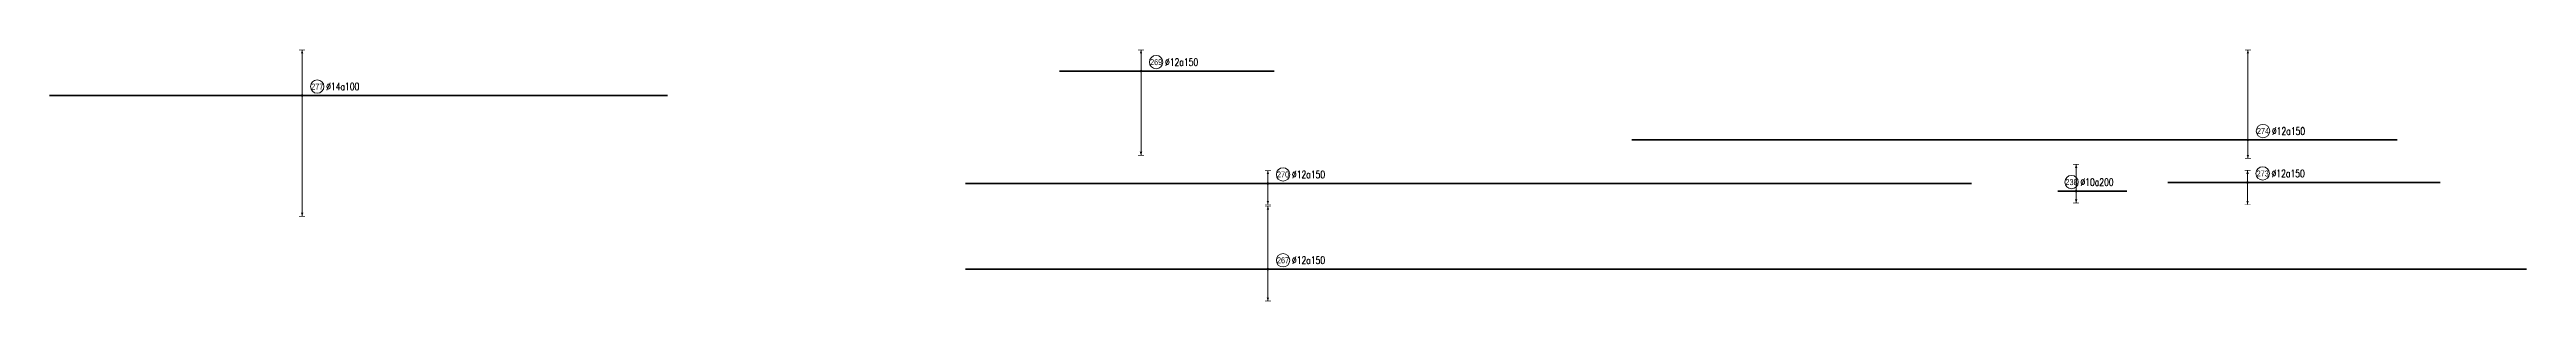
# Model space of a CAD drawing. Header units: millimetres. Extents: x -247377 to 927516, y -864259 to 155594.
# Drawn here: x 364591 to 531374, y 71980 to 88920 of the extents above; entities that cross this region are included whole.
import ezdxf
from ezdxf.enums import TextEntityAlignment as Align

# ---------------------------------------------------------------- set-up
doc = ezdxf.new("R2010")
doc.units = ezdxf.units.MM
doc.header["$MEASUREMENT"] = 0
for name, color, linetype, lineweight in [('NDC_S_DIM', 1, 'Continuous', 15), ('NDC_S_REBAR', 4, 'Continuous', 35), ('NDC_S_VN TEXT', 7, 'Continuous', 20)]:
    doc.layers.add(name, color=color, linetype=linetype, lineweight=lineweight)
doc.styles.add('ARIAL', font='arial.ttf', dxfattribs={"width": 0.8})
doc.styles.add('NDC_EN TXT', font='romans.shx', dxfattribs={"width": 0.8})

# ---------------------------------------------------------------- blocks, each defined once
blk = doc.blocks.new('*U471')
h = blk.add_hatch(color=6)
edge = h.paths.add_edge_path()
edge.add_arc((-2.99, 0), 0.3, 0, 360)
at = {"layer": 'NDC_S_DIM', "color": 8}
for q in [(-2.99, 7.12), (-2.99, -28.36)]:
    blk.add_line((-2.99, 0), q, dxfattribs=at)
for points in [[(-3.99, 7.12, 0.2, 0.2, 0), (-1.99, 7.12, 0, 0, 0)], [(-3.99, -28.36, 0.2, 0.2, 0), (-1.99, -28.36, 0, 0, 0)]]:
    blk.add_lwpolyline(points, format="xyseb", dxfattribs=at)
at = {"layer": 'NDC_S_DIM', "color": 6}
blk.add_circle((-2.99, 0), 0.3, dxfattribs=at)
at = {"layer": 'NDC_S_DIM'}
blk.add_circle((2.1, 3), 2.25, dxfattribs=at)
at = {"layer": 'NDC_S_DIM', "color": 8}
for points in [[(-3.39, 5.92), (-2.99, 7.12), (-2.59, 5.92)], [(-3.39, -27.16), (-2.99, -28.36), (-2.59, -27.16)]]:
    blk.add_solid(points, dxfattribs=at)
at = {"layer": 'NDC_S_REBAR'}
for p, q in [((0, 0), (-30.46, 0)), ((-30.46, 0), (-30.46, 0)), ((0, 0), (41.89, 0)), ((41.89, 0), (41.89, 0)), ((41.89, 0), (41.89, 0)), ((-30.46, 0), (-30.46, 0))]:
    blk.add_line(p, q, dxfattribs=at)
at = {"layer": 'NDC_S_VN TEXT', "style": 'ARIAL', "width": 0.8}
blk.add_attdef('KHT', text='', height=2, dxfattribs=at).set_placement((2.1, 3), align=Align.MIDDLE_CENTER)
at = {"layer": 'NDC_S_VN TEXT', "color": 3, "style": 'NDC_EN TXT', "width": 0.75}
blk.add_attdef('DKT', (5.1, 1.75), '', height=2.5, dxfattribs=at)
blk = doc.blocks.new('*U470')
h = blk.add_hatch(color=6)
edge = h.paths.add_edge_path()
edge.add_arc((-2.99, 0), 0.3, 0, 360)
at = {"layer": 'NDC_S_DIM', "color": 8}
for q in [(-2.99, 30.3), (-2.99, -6.2)]:
    blk.add_line((-2.99, 0), q, dxfattribs=at)
for points in [[(-3.99, 30.3, 0.2, 0.2, 0), (-1.99, 30.3, 0, 0, 0)], [(-3.99, -6.2, 0.2, 0.2, 0), (-1.99, -6.2, 0, 0, 0)]]:
    blk.add_lwpolyline(points, format="xyseb", dxfattribs=at)
at = {"layer": 'NDC_S_DIM', "color": 6}
blk.add_circle((-2.99, 0), 0.3, dxfattribs=at)
at = {"layer": 'NDC_S_DIM'}
blk.add_circle((2.1, 3), 2.25, dxfattribs=at)
at = {"layer": 'NDC_S_DIM', "color": 8}
for points in [[(-3.39, 29.1), (-2.99, 30.3), (-2.59, 29.1)], [(-3.39, -5), (-2.99, -6.2), (-2.59, -5)]]:
    blk.add_solid(points, dxfattribs=at)
at = {"layer": 'NDC_S_REBAR'}
for p, q in [((0, 0), (-210.37, 0)), ((-210.37, 0), (-210.37, 0)), ((0, 0), (47.29, 0)), ((47.29, 0), (47.29, 0)), ((47.29, 0), (47.29, 0)), ((-210.37, 0), (-210.37, 0))]:
    blk.add_line(p, q, dxfattribs=at)
at = {"layer": 'NDC_S_VN TEXT', "style": 'ARIAL', "width": 0.8}
blk.add_attdef('KHT', text='', height=2, dxfattribs=at).set_placement((2.1, 3), align=Align.MIDDLE_CENTER)
at = {"layer": 'NDC_S_VN TEXT', "color": 3, "style": 'NDC_EN TXT', "width": 0.75}
blk.add_attdef('DKT', (5.1, 1.75), '', height=2.5, dxfattribs=at)
blk = doc.blocks.new('*U469')
h = blk.add_hatch(color=6)
edge = h.paths.add_edge_path()
edge.add_arc((-2.99, 0), 0.3, 0, 360)
at = {"layer": 'NDC_S_DIM', "color": 8}
for q in [(-2.99, 4.31), (-2.99, -7.09)]:
    blk.add_line((-2.99, 0), q, dxfattribs=at)
for points in [[(-3.99, 4.31, 0.2, 0.2, 0), (-1.99, 4.31, 0, 0, 0)], [(-3.99, -7.09, 0.2, 0.2, 0), (-1.99, -7.09, 0, 0, 0)]]:
    blk.add_lwpolyline(points, format="xyseb", dxfattribs=at)
at = {"layer": 'NDC_S_DIM', "color": 6}
blk.add_circle((-2.99, 0), 0.3, dxfattribs=at)
at = {"layer": 'NDC_S_DIM'}
blk.add_circle((2.1, 3), 2.25, dxfattribs=at)
at = {"layer": 'NDC_S_DIM', "color": 8}
for points in [[(-3.39, 3.11), (-2.99, 4.31), (-2.59, 3.11)], [(-3.39, -5.89), (-2.99, -7.09), (-2.59, -5.89)]]:
    blk.add_solid(points, dxfattribs=at)
at = {"layer": 'NDC_S_REBAR'}
for p, q in [((0, 0), (-104.79, 0)), ((-104.79, 0), (-104.79, 0)), ((0, 0), (233.91, 0)), ((233.91, 0), (233.91, 0)), ((233.91, 0), (233.91, 0)), ((-104.79, 0), (-104.79, 0))]:
    blk.add_line(p, q, dxfattribs=at)
at = {"layer": 'NDC_S_VN TEXT', "style": 'ARIAL', "width": 0.8}
blk.add_attdef('KHT', text='', height=2, dxfattribs=at).set_placement((2.1, 3), align=Align.MIDDLE_CENTER)
at = {"layer": 'NDC_S_VN TEXT', "color": 3, "style": 'NDC_EN TXT', "width": 0.75}
blk.add_attdef('DKT', (5.1, 1.75), '', height=2.5, dxfattribs=at)
blk = doc.blocks.new('*U468')
h = blk.add_hatch(color=6)
edge = h.paths.add_edge_path()
edge.add_arc((-2.99, 0), 0.3, 0, 360)
at = {"layer": 'NDC_S_DIM', "color": 8}
for q in [(-2.99, 4.07), (-2.99, -7.43)]:
    blk.add_line((-2.99, 0), q, dxfattribs=at)
for points in [[(-3.99, 4.07, 0.2, 0.2, 0), (-1.99, 4.07, 0, 0, 0)], [(-3.99, -7.43, 0.2, 0.2, 0), (-1.99, -7.43, 0, 0, 0)]]:
    blk.add_lwpolyline(points, format="xyseb", dxfattribs=at)
at = {"layer": 'NDC_S_DIM', "color": 6}
blk.add_circle((-2.99, 0), 0.3, dxfattribs=at)
at = {"layer": 'NDC_S_DIM'}
blk.add_circle((2.1, 3), 2.25, dxfattribs=at)
at = {"layer": 'NDC_S_DIM', "color": 8}
for points in [[(-3.39, 2.87), (-2.99, 4.07), (-2.59, 2.87)], [(-3.39, -6.23), (-2.99, -7.43), (-2.59, -6.23)]]:
    blk.add_solid(points, dxfattribs=at)
at = {"layer": 'NDC_S_REBAR'}
for p, q in [((0, 0), (-29.86, 0)), ((-29.86, 0), (-29.86, 0)), ((0, 0), (61.82, 0)), ((61.82, 0), (61.82, 0)), ((61.82, 0), (61.82, 0)), ((-29.86, 0), (-29.86, 0))]:
    blk.add_line(p, q, dxfattribs=at)
at = {"layer": 'NDC_S_VN TEXT', "style": 'ARIAL', "width": 0.8}
blk.add_attdef('KHT', text='', height=2, dxfattribs=at).set_placement((2.1, 3), align=Align.MIDDLE_CENTER)
at = {"layer": 'NDC_S_VN TEXT', "color": 3, "style": 'NDC_EN TXT', "width": 0.75}
blk.add_attdef('DKT', (5.1, 1.75), '', height=2.5, dxfattribs=at)
blk = doc.blocks.new('*U467')
h = blk.add_hatch(color=6)
edge = h.paths.add_edge_path()
edge.add_arc((-2.99, 0), 0.3, 0, 360)
at = {"layer": 'NDC_S_DIM', "color": 8}
for q in [(-2.99, 21.26), (-2.99, -10.74)]:
    blk.add_line((-2.99, 0), q, dxfattribs=at)
for points in [[(-3.99, 21.26, 0.2, 0.2, 0), (-1.99, 21.26, 0, 0, 0)], [(-3.99, -10.74, 0.2, 0.2, 0), (-1.99, -10.74, 0, 0, 0)]]:
    blk.add_lwpolyline(points, format="xyseb", dxfattribs=at)
at = {"layer": 'NDC_S_DIM', "color": 6}
blk.add_circle((-2.99, 0), 0.3, dxfattribs=at)
at = {"layer": 'NDC_S_DIM'}
blk.add_circle((2.1, 3), 2.25, dxfattribs=at)
at = {"layer": 'NDC_S_DIM', "color": 8}
for points in [[(-3.39, 20.06), (-2.99, 21.26), (-2.59, 20.06)], [(-3.39, -9.54), (-2.99, -10.74), (-2.59, -9.54)]]:
    blk.add_solid(points, dxfattribs=at)
at = {"layer": 'NDC_S_REBAR'}
for p, q in [((0, 0), (-104.79, 0)), ((-104.79, 0), (-104.79, 0)), ((0, 0), (420.73, 0)), ((420.73, 0), (420.73, 0)), ((420.73, 0), (420.73, 0)), ((-104.79, 0), (-104.79, 0))]:
    blk.add_line(p, q, dxfattribs=at)
at = {"layer": 'NDC_S_VN TEXT', "style": 'ARIAL', "width": 0.8}
blk.add_attdef('KHT', text='', height=2, dxfattribs=at).set_placement((2.1, 3), align=Align.MIDDLE_CENTER)
at = {"layer": 'NDC_S_VN TEXT', "color": 3, "style": 'NDC_EN TXT', "width": 0.75}
blk.add_attdef('DKT', (5.1, 1.75), '', height=2.5, dxfattribs=at)
blk = doc.blocks.new('*U454')
h = blk.add_hatch(color=6)
edge = h.paths.add_edge_path()
edge.add_arc((0.3, 0), 0.3, 0, 360)
at = {"layer": 'NDC_S_DIM', "color": 8}
for q in [(0.3, 8.98), (0.3, -4.02)]:
    blk.add_line((0.3, 0), q, dxfattribs=at)
for points in [[(-0.7, 8.98, 0.2, 0.2, 0), (1.3, 8.98, 0, 0, 0)], [(-0.7, -4.02, 0.2, 0.2, 0), (1.3, -4.02, 0, 0, 0)]]:
    blk.add_lwpolyline(points, format="xyseb", dxfattribs=at)
at = {"layer": 'NDC_S_DIM'}
blk.add_circle((-1.25, 3), 2.25, dxfattribs=at)
at = {"layer": 'NDC_S_DIM', "color": 6}
blk.add_circle((0.3, 0), 0.3, dxfattribs=at)
at = {"layer": 'NDC_S_DIM', "color": 8}
for points in [[(-0.1, 7.78), (0.3, 8.98), (0.7, 7.78)], [(-0.1, -2.82), (0.3, -4.02), (0.7, -2.82)]]:
    blk.add_solid(points, dxfattribs=at)
at = {"layer": 'NDC_S_REBAR'}
for p, q in [((0, 0), (-5.85, 0)), ((-5.85, 0), (-5.85, 0)), ((0, 0), (17.35, 0)), ((17.35, 0), (17.35, 0)), ((17.35, 0), (17.35, 0)), ((-5.85, 0), (-5.85, 0))]:
    blk.add_line(p, q, dxfattribs=at)
at = {"layer": 'NDC_S_VN TEXT', "style": 'ARIAL', "width": 0.8}
blk.add_attdef('KHT', text='', height=2, dxfattribs=at).set_placement((-1.25, 3), align=Align.MIDDLE_CENTER)
at = {"layer": 'NDC_S_VN TEXT', "color": 3, "style": 'NDC_EN TXT', "width": 0.75}
blk.add_attdef('DKT', (1.75, 1.75), '', height=2.5, dxfattribs=at)
blk = doc.blocks.new('*U711')
h = blk.add_hatch(color=6)
edge = h.paths.add_edge_path()
edge.add_arc((-2.99, 0), 0.3, 0, 360)
at = {"layer": 'NDC_S_DIM', "color": 8}
for q in [(-2.99, 15.34), (-2.99, -40.66)]:
    blk.add_line((-2.99, 0), q, dxfattribs=at)
for points in [[(-3.99, 15.34, 0.2, 0.2, 0), (-1.99, 15.34, 0, 0, 0)], [(-3.99, -40.66, 0.2, 0.2, 0), (-1.99, -40.66, 0, 0, 0)]]:
    blk.add_lwpolyline(points, format="xyseb", dxfattribs=at)
at = {"layer": 'NDC_S_DIM', "color": 6}
blk.add_circle((-2.99, 0), 0.3, dxfattribs=at)
at = {"layer": 'NDC_S_DIM'}
blk.add_circle((2.1, 3), 2.25, dxfattribs=at)
at = {"layer": 'NDC_S_DIM', "color": 8}
for points in [[(-3.39, 14.14), (-2.99, 15.34), (-2.59, 14.14)], [(-3.39, -39.46), (-2.99, -40.66), (-2.59, -39.46)]]:
    blk.add_solid(points, dxfattribs=at)
at = {"layer": 'NDC_S_REBAR'}
for p, q in [((0, 0), (-88.03, 0)), ((-88.03, 0), (-88.03, 0)), ((0, 0), (119.97, 0)), ((119.97, 0), (119.97, 0)), ((119.97, 0), (119.97, 0)), ((-88.03, 0), (-88.03, 0))]:
    blk.add_line(p, q, dxfattribs=at)
at = {"layer": 'NDC_S_VN TEXT', "style": 'ARIAL', "width": 0.8}
blk.add_attdef('KHT', text='', height=2, dxfattribs=at).set_placement((2.1, 3), align=Align.MIDDLE_CENTER)
at = {"layer": 'NDC_S_VN TEXT', "color": 3, "style": 'NDC_EN TXT', "width": 0.75}
blk.add_attdef('DKT', (5.1, 1.75), '', height=2.5, dxfattribs=at)

msp = doc.modelspace()

# ---------------------------------------------------------------- block references
at = {"xscale": 200, "yscale": 200, "zscale": 200}
for name, p, values in [('*U711', (382197, 85831.4), {'KHT': '277', 'DKT': '%%c14a100'}), ('*U471', (438682.6, 87476.7), {'KHT': '269', 'DKT': '%%C12a150'}), ('*U470', (513213.6, 82840.2), {'KHT': '274', 'DKT': '%%C12a150'}), ('*U469', (447227.9, 79919), {'KHT': '270', 'DKT': '%%C12a150'}), ('*U454', (500990.4, 79404.3), {'KHT': '238', 'DKT': '%%c10a200'}), ('*U468', (513192.6, 79985.2), {'KHT': '273', 'DKT': '%%C12a150'}), ('*U467', (447227.9, 74147.2), {'KHT': '267', 'DKT': '%%C12a150'})]:
    msp.add_blockref(name, p, dxfattribs=at).add_auto_attribs(values)

doc.saveas('drawing.dxf')
